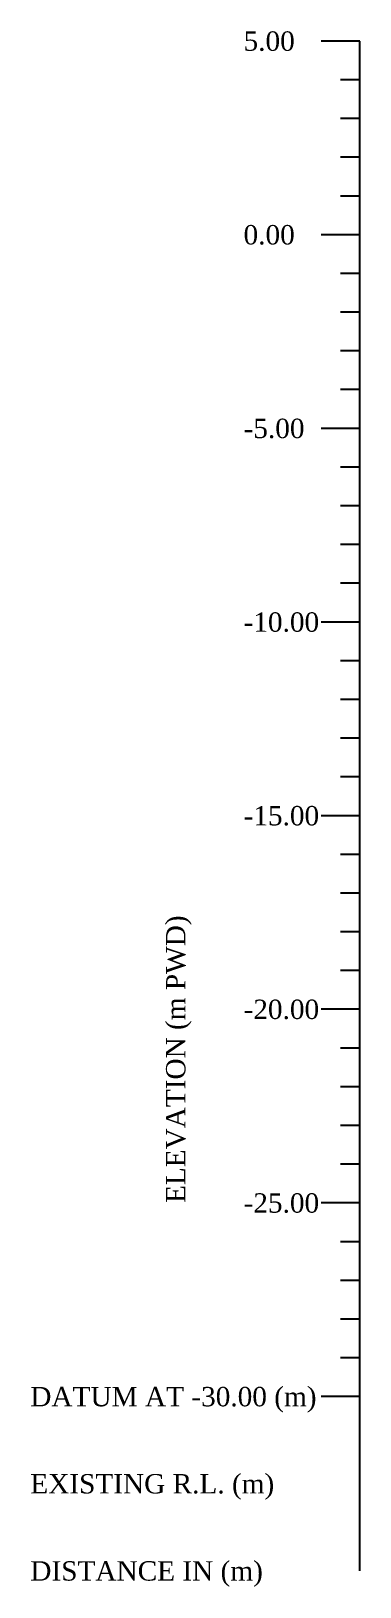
# Model space of a CAD drawing. Header units: metres. Extents: x -148477 to 168932, y -55673 to -2736.
# Drawn here: x 48309.15 to 48317.63, y -25485.06 to -25444.89 of the extents above; entities that cross this region are included whole.
import ezdxf

# ---------------------------------------------------------------- set-up
doc = ezdxf.new("R2010")
doc.units = ezdxf.units.M
doc.styles.add('liza', font='times.ttf', dxfattribs={"height": 2})

msp = doc.modelspace()

# ---------------------------------------------------------------- texts
at = {"color": 6, "linetype": 'Continuous', "lineweight": -3, "ltscale": 0.5, "char_height": 0.5, "attachment_point": 1, "style": 'liza'}
for s, insert, width in [('5.00', (48314.6278, -25444.9011), 2), ('0.00', (48314.6278, -25449.9011), 2), ('-5.00', (48314.6278, -25454.9011), 2), ('-10.00', (48314.6278, -25459.9011), 2), ('-15.00', (48314.6278, -25464.9011), 2), ('-20.00', (48314.6278, -25469.9011), 2), ('-25.00', (48314.6278, -25474.9011), 2), ('DATUM AT -30.00 (m)', (48309.1278, -25479.9011), 7.5), ('EXISTING R.L. (m)', (48309.1278, -25482.1511), 7.5), ('DISTANCE IN (m)', (48309.1278, -25484.4011), 7.5)]:
    msp.add_mtext(s, dxfattribs=dict(at, insert=insert, width=width))
at = {"color": 6, "linetype": 'Continuous', "lineweight": -3, "ltscale": 0.5, "insert": (48312.6278, -25475.1511), "char_height": 0.5, "width": 10, "attachment_point": 1, "rotation": 90, "style": 'liza'}
msp.add_mtext('ELEVATION (m PWD)', dxfattribs=at)

# ---------------------------------------------------------------- linework, layer by layer
at = {"color": 6, "linetype": 'Continuous', "lineweight": -3, "ltscale": 0.5}
for p, q in [((48317.6278, -25445.1511), (48316.6278, -25445.1511)), ((48317.6278, -25484.6511), (48317.6278, -25445.1511)), ((48317.6278, -25446.1511), (48317.1278, -25446.1511)), ((48317.6278, -25447.1511), (48317.1278, -25447.1511)), ((48317.6278, -25448.1511), (48317.1278, -25448.1511)), ((48317.6278, -25449.1511), (48317.1278, -25449.1511)), ((48317.6278, -25450.1511), (48316.6278, -25450.1511)), ((48317.6278, -25451.1511), (48317.1278, -25451.1511)), ((48317.6278, -25452.1511), (48317.1278, -25452.1511)), ((48317.6278, -25453.1511), (48317.1278, -25453.1511)), ((48317.6278, -25454.1511), (48317.1278, -25454.1511)), ((48317.6278, -25455.1511), (48316.6278, -25455.1511)), ((48317.6278, -25456.1511), (48317.1278, -25456.1511)), ((48317.6278, -25457.1511), (48317.1278, -25457.1511)), ((48317.6278, -25458.1511), (48317.1278, -25458.1511)), ((48317.6278, -25459.1511), (48317.1278, -25459.1511)), ((48317.6278, -25460.1511), (48316.6278, -25460.1511)), ((48317.6278, -25461.1511), (48317.1278, -25461.1511)), ((48317.6278, -25462.1511), (48317.1278, -25462.1511)), ((48317.6278, -25463.1511), (48317.1278, -25463.1511)), ((48317.6278, -25464.1511), (48317.1278, -25464.1511)), ((48317.6278, -25465.1511), (48316.6278, -25465.1511)), ((48317.6278, -25466.1511), (48317.1278, -25466.1511)), ((48317.6278, -25467.1511), (48317.1278, -25467.1511)), ((48317.6278, -25468.1511), (48317.1278, -25468.1511)), ((48317.6278, -25469.1511), (48317.1278, -25469.1511)), ((48317.6278, -25470.1511), (48316.6278, -25470.1511)), ((48317.6278, -25471.1511), (48317.1278, -25471.1511)), ((48317.6278, -25472.1511), (48317.1278, -25472.1511)), ((48317.6278, -25473.1511), (48317.1278, -25473.1511)), ((48317.6278, -25474.1511), (48317.1278, -25474.1511)), ((48317.6278, -25475.1511), (48316.6278, -25475.1511)), ((48317.6278, -25476.1511), (48317.1278, -25476.1511)), ((48317.6278, -25477.1511), (48317.1278, -25477.1511)), ((48317.6278, -25478.1511), (48317.1278, -25478.1511)), ((48317.6278, -25479.1511), (48317.1278, -25479.1511)), ((48317.6278, -25480.1511), (48316.6278, -25480.1511))]:
    msp.add_line(p, q, dxfattribs=at)

msp.set_redraw_order([(e.dxf.handle, doc.entitydb.next_handle()) for e in msp.query("TEXT MTEXT ATTDEF DIMENSION ARC_DIMENSION")])  # texts and dimensions are drawn at this point

doc.saveas('drawing.dxf')
